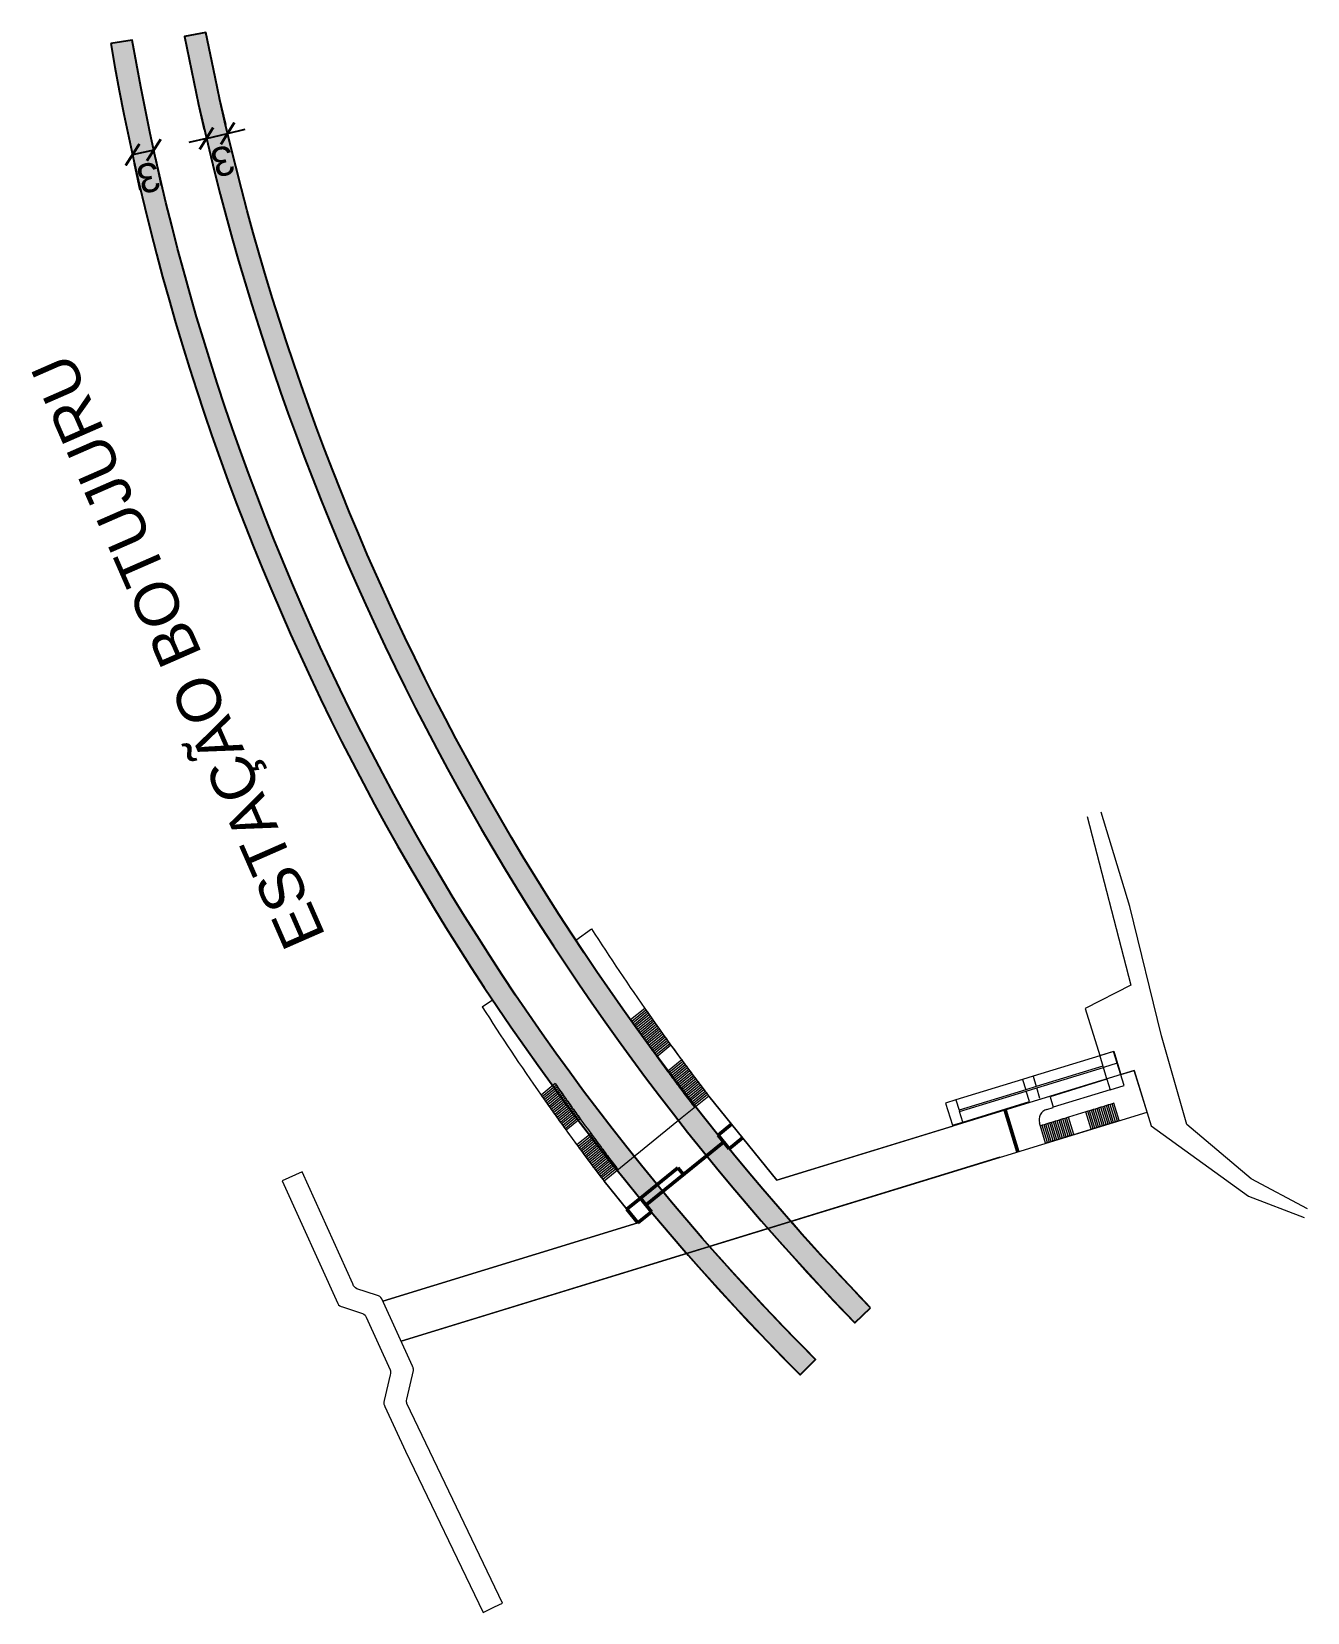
# Model space of a CAD drawing. Header units: metres. Extents: x 286532 to 329498, y 7396783 to 7466136.
# Drawn here: x 318922 to 319097.6, y 7428962.7 to 7429180.3 of the extents above; entities that cross this region are included whole.
import ezdxf

# ---------------------------------------------------------------- set-up
doc = ezdxf.new("R2010")
doc.units = ezdxf.units.M
doc.header["$LTSCALE"] = 10
doc.layers.get('0').update_dxf_attribs({"color": 255})
for name, color, linetype, lineweight in [('_  ARQ-AUX-001', 1, 'Continuous', 5), ('_AUX-PLATAFORMA COTAS', 1, 'Continuous', 25), ('_AUX-PLATAFORMA EXISTENTE', 252, 'Continuous', 25), ('ARQ-ESC-VIS', 1, 'Continuous', 13), ('ARQ-GEN', 1, 'Continuous', 5), ('ARQ-PIS-VIS', 1, 'Continuous', 5)]:
    doc.layers.add(name, color=color, linetype=linetype, lineweight=lineweight)
doc.layers.add('TEXTO', color=3, linetype='Continuous')
doc.styles.add('ARIAL', font='arial.ttf')
doc.styles.get("Standard").update_dxf_attribs({"font": 'arial.ttf'})
doc.dimstyles.new('ISO-25', dxfattribs={"dimtxt": 2.5, "dimasz": 2.5, "dimexe": 1.25, "dimexo": 0.625, "dimtad": 1, "dimtxsty": 'Standard', "dimcen": 2.5, "dimadec": 0, "dimazin": 0, "dimtfac": 1, "dimtmove": 0, "dimatfit": 3, "dimfxl": 1, "dimarcsym": 0})

msp = doc.modelspace()

# ---------------------------------------------------------------- texts
at = {"layer": 'TEXTO', "style": 'ARIAL'}
msp.add_text('ESTAÇÃO BOTUJURU', height=6, rotation=113.648, dxfattribs=at).set_placement((318962.5505370247, 7429055.768908124))

# ---------------------------------------------------------------- blocks, each defined once
blk = doc.blocks.new('estação_botujuru')
at = {"layer": '_AUX-PLATAFORMA EXISTENTE', "true_color": 0xa1a1a1}
h = blk.add_hatch(color=253, dxfattribs=at)
h.dxf.hatch_style = 1
edge = h.paths.add_edge_path()
edge.add_arc((241.5022150942241, 241.2544658361003), 341.360567701016, 189.7796650180118, 224.9705959830645)
edge.add_line((0, 0), (2.12240871891845, 2.120231407694519))
edge.add_arc((241.5022150977165, 241.2544658342376), 338.3605677036255, 189.7887253693795, 224.9705959825712, ccw=False)
edge.add_line((-91.93228735408047, 183.7278950037435), (-94.8977847705246, 183.2710434449837))
h = blk.add_hatch(color=253, dxfattribs=at)
h.dxf.hatch_style = 1
edge = h.paths.add_edge_path()
edge.add_arc((259.0212029523682, 250.7920058844611), 347.147966073927, 190.9588194641455, 224.097101089422, ccw=False)
edge.add_line((-81.79619751957944, 184.7979918783531), (-84.74148973316187, 184.2276816321537))
edge.add_arc((259.0212029522518, 250.7920058825985), 350.1479660732653, 190.9588194638391, 224.0929533826317)
edge.add_line((7.540773844579235, 7.15048249065876), (9.712896511191502, 9.219907560385764))
at = {"layer": '_  ARQ-AUX-001'}
for p, q in [((39.51284413808025, 76.86101340036839), (45.54084785759915, 53.63036185596138)), ((45.40093678241828, 64.4435656471178), (41.46293658652576, 77.45981726050377)), ((49.77406452607829, 46.67135290335864), (45.40093678241828, 64.4435656471178)), ((-30.89180253387551, 59.8413326750091), (-28.70903845084831, 61.39895886741579)), ((45.54084785759915, 53.63036185596138), (39.25673418695806, 50.41878930386156)), ((-43.76210638112389, 50.65704998839647), (-42.33337048732852, 51.61165015668038)), ((39.25673418695806, 50.41878930386156), (41.24522435182007, 43.94297992903739)), ((53.25580138072837, 34.45389677584171), (49.77406452607829, 46.67135290335864)), ((46.00611512275646, 41.89498879760504), (-3.178284185414668, 26.7922134315595)), ((44.16107424959773, 41.3284425297752), (46.00611512275646, 41.89498879760504)), ((47.76733963645529, 36.1593032926321), (46.00611512275646, 41.89498879760504)), ((46.00611512275646, 41.89498879760504), (48.3544144743355, 34.24740812368691)), ((-12.57172014785465, 38.36326695140451), (-16.22470446384978, 35.39775701053441)), ((-9.420360231015366, 34.48134830035269), (-12.57172014785465, 38.36326695140451)), ((-12.57172014785465, 38.36326695140451), (-3.178284185414668, 26.7922134315595)), ((-54.91458407259779, 4.629345627501607), (47.76733963645529, 36.1593032926321)), ((-16.22470446384978, 35.39775701053441), (-23.22155538166407, 29.71768034994602)), ((-3.178284185414668, 26.7922134315595), (-9.420360231015366, 34.48134830035269)), ((-3.178284185414668, 26.7922134315595), (20.98801089747576, 34.21282100584358)), ((48.3544144743355, 34.24740812368691), (61.71500936703524, 24.56523356866091)), ((62.10941563517554, 26.9480847120285), (53.25580138072837, 34.45389677584171)), ((27.51755326421699, 29.94131590053439), (-54.91458407259779, 4.629345627501607)), ((-23.22155538166407, 29.71768034994602), (-26.99114894925151, 26.65750646684319)), ((-26.99114894925151, 26.65750646684319), (-23.83978903241223, 22.77558781579137)), ((-22.32940449519901, 20.91699423745246), (-26.99114894925151, 26.65750646684319)), ((69.8384861300583, 22.85054464545101), (62.10941563517554, 26.9480847120285)), ((61.71500936703524, 24.56523356866091), (69.37394595134538, 21.63595201913267)), ((-23.83978903241223, 22.77558781579137), (-22.32940449519901, 20.91699423745246)), ((-22.32940449519901, 20.91699423745246), (-57.42585575929843, 10.13471838831902)), ((-57.42585575929843, 10.13471838831902), (-22.32940449519901, 20.91699423745246))]:
    blk.add_line(p, q, dxfattribs=at)
blk.add_lwpolyline([(-40.94787841755897, -31.42687430791557), (-54.11332399921957, -3.978463223204017), (-54.15485485433601, -3.807579430751503), (-54.16285534616327, -3.760110942646861), (-54.1686220241827, -3.641652305610478), (-54.16256347805029, -3.536211440339684), (-54.12508620112203, -3.34487889893353), (-53.2288915233803, 0.585165779106319), (-53.22491360921413, 0.7537357425317168), (-53.24024390580598, 0.8857764014974236), (-53.2675830659573, 0.9969656337052584), (-53.29010360245593, 1.060084581375122), (-53.34702081704745, 1.192831731401384), (-57.58605635521235, 10.47296688798815), (-57.70897714787861, 10.63964683469385), (-57.86359616817208, 10.77743175532669), (-58.04328153951792, 10.88041181769222), (-58.30127083539264, 10.9695403482765), (-61.00340237433556, 11.84957517217845), (-61.18377762538148, 11.95316840615124), (-61.33881951641524, 12.0918363602832), (-61.46181988267926, 12.25957931671292), (-61.574778309674, 12.49644416105002), (-68.54126824432751, 27.91699224244803), (-71.27522211405449, 26.68188222963363), (-63.64899046660867, 9.81414723303169), (-63.52599010040285, 9.64640427660197), (-63.37094820931088, 9.50773632247001), (-63.19057295832317, 9.404143088497221), (-63.00016204931308, 9.336831509135664), (-60.22425487468718, 8.432974476367235), (-60.04456950334134, 8.329994414001703), (-59.88995048304787, 8.192209493368864), (-59.76702969038161, 8.025529546663165), (-59.71916504361434, 7.933552894741297), (-56.42401911003981, 0.695434751920402), (-56.3905374747701, 0.5583948604762554), (-56.3786734988098, 0.4827696355059743), (-56.37359497102443, 0.3739800686016679), (-56.39694567362312, 0.1694540614262223), (-56.43789381248644, -0.01172242965549231), (-57.25414383894531, -3.56706050503999), (-57.25415152555797, -3.567093985155225), (-57.2917973898584, -3.75778348557651), (-57.29851675522514, -3.867116251029074), (-57.28188065055292, -4.048167855478823), (-57.27617124514654, -4.084158346056938), (-57.23121625126805, -4.230530748143792), (-57.17496475036023, -4.361511211842299), (-54.3388240627246, -10.51839638501406), (-43.63143538223812, -32.71470602415502), (-42.05843138380442, -31.95982566755265)], close=True, dxfattribs=at)
for centre, radius, start, end in [((258.7053847234347, 245.5727173583582), 341.3605483432885, 212.651550312379, 217.3736579256816), ((246.2277458583121, 235.4433111259714), 343.8605483432889, 212.5059514752334, 217.3859935344036)]:
    blk.add_arc(centre, radius, start, end, dxfattribs=at)
at = {"layer": '_AUX-PLATAFORMA EXISTENTE'}
blk.add_line((-4.797650035470724e-06, 1.268461346626282e-06), (2.122403800545726, 2.120232556015253), dxfattribs=at)
at = {"layer": '_AUX-PLATAFORMA EXISTENTE', "color": 1}
for points in [[(-94.89778477064101, 183.271043445915, 0.1547676598910317), (0, 0), (2.12240871891845, 2.120231407694519, -0.1547271799549506), (-91.93228735408047, 183.7278950037435)], [(9.712896511191502, 9.219907560385764, -0.1456092054723866), (-81.79619751957944, 184.7979918783531), (-84.74148973316187, 184.2276816321537, 0.145590724027504), (7.540773844579235, 7.15048249065876)]]:
    blk.add_lwpolyline(points, format="xyb", close=True, dxfattribs=at)
at = {"layer": '_AUX-PLATAFORMA EXISTENTE', "flags": 128}
for points in [[(-4.418690492107999, 20.13420085608959), (-3.90420518029714, 19.54791355226189), (-2.506439043208957, 17.96826796513051), (-1.09918260993436, 16.39707106910646), (0.3175130531890318, 14.83437987975776), (1.743596537096892, 13.28025110345334), (3.179016092210077, 11.73474113736302), (4.623719630180858, 10.1979060638696), (6.07765472563915, 8.669801652431488), (7.540768618287984, 7.150483353063464)], [(9.712891161616426, 9.219908306375146), (8.337796909327153, 10.6471691550687), (6.970873430313077, 12.0822572838515), (5.612165277998429, 13.52512591611594), (4.261716738168616, 14.97572802379727), (2.919571827282198, 16.43401632551104), (1.585774291306734, 17.89994329120964), (0.2603676039725542, 19.37346113845706), (-1.056605034449603, 20.85452184081078), (-1.273633383738343, 21.10023208148777)], [(2.122403800545726, 2.120232556015253), (0.658547330647707, 3.594617949798703), (-0.7962282908847556, 5.07796414848417), (-2.241868212644476, 6.570215223357081), (-3.678317927871831, 8.071314910426736), (-5.105523276142776, 9.581206610426307), (-6.523430445638951, 11.09983339626342), (-7.931985975068528, 12.6271380065009), (-9.331136755878106, 14.16306285746396), (-10.72083003394073, 15.70755003672093), (-12.10101341182599, 17.26054131053388), (-12.45824478258146, 17.66564556304365)], [(-15.60195589298382, 16.70049835927784), (-15.38516295520822, 16.45252178795636), (-14.03176088724285, 14.91528196353465), (-12.6691599683254, 13.38619002047926), (-11.29740925016813, 11.86530100367963), (-9.91655811376404, 10.35266966279596), (-8.526656267698854, 8.848350450396538), (-7.127753746521194, 7.35239752009511), (-5.719900908647105, 5.864864722825587), (-4.303148434672039, 4.385805608704686), (-2.877547325682826, 2.915273422375321), (-1.443148901278619, 1.453321099281311), (-4.797650035470724e-06, 1.268461346626282e-06)]]:
    blk.add_lwpolyline(points, dxfattribs=at)
at = {"layer": 'ARQ-ESC-VIS'}
for p, q in [((-21.37743743390678, 50.43210860294266), (-23.32370166451489, 48.85236891087243)), ((-21.37743743390678, 50.43210860294266), (-23.32370166451489, 48.85236891087243)), ((-21.22260693596201, 50.21003398706659), (-23.1687591538855, 48.63038521321829)), ((-21.22260693596201, 50.21003398706659), (-23.1687591538855, 48.63038521321829)), ((-21.37743743390803, 50.43210860294437), (-21.22260693596331, 50.21003398706858)), ((-21.22260693596331, 50.21003398706858), (-21.06760931001151, 49.98809502530349)), ((-23.32370166451625, 48.85236891087442), (-23.27320116937943, 48.779976734402)), ((-23.1687591538867, 48.63038521321988), (-23.01365074939605, 48.40853616794979)), ((-21.06760931001025, 49.98809502530156), (-23.0136507493948, 48.40853616794791)), ((-21.06760931001025, 49.98809502530156), (-23.0136507493948, 48.40853616794791)), ((-23.01365074939605, 48.40853616794979), (-22.85837647916389, 48.1868217522381)), ((-20.91244458480088, 49.76629169431527), (-22.85837647916259, 48.18682175223631)), ((-20.91244458480088, 49.76629169431527), (-22.85837647916259, 48.18682175223631)), ((-22.85837647916389, 48.1868217522381), (-22.70293637099479, 47.96524194351733)), ((-20.75711278875764, 49.54462397103424), (-22.70293637099365, 47.96524194351557)), ((-20.75711278875764, 49.54462397103424), (-22.70293637099365, 47.96524194351557)), ((-22.70293637099479, 47.96524194351733), (-22.54733045237668, 47.74379671947582)), ((-20.60161394998232, 49.32309183264945), (-22.5473304523756, 47.74379671947429)), ((-20.60161394998232, 49.32309183264945), (-22.5473304523756, 47.74379671947429)), ((-20.44594809625397, 49.10169525661334), (-22.39155875048124, 47.52248605805707)), ((-20.44594809625397, 49.10169525661334), (-22.39155875048124, 47.52248605805707)), ((-20.29011525502887, 48.88043422064089), (-22.23562129216776, 47.30130993746457)), ((-20.29011525502887, 48.88043422064089), (-22.23562129216776, 47.30130993746457)), ((-20.13411545344059, 48.65930870270748), (-22.0795181039768, 47.08026833615318)), ((-20.13411545344059, 48.65930870270748), (-22.0795181039768, 47.08026833615318)), ((-19.97794871830138, 48.43831868105079), (-21.92324921213537, 46.85936123283548)), ((-19.97794871830138, 48.43831868105079), (-21.92324921213537, 46.85936123283548)), ((-19.82161507610095, 48.21746413416923), (-21.76681464255574, 46.63858860647861)), ((-19.82161507610095, 48.21746413416923), (-21.76681464255574, 46.63858860647861)), ((-19.66511455300787, 47.9967450408227), (-21.61021442083575, 46.41795043630577)), ((-19.66511455300787, 47.9967450408227), (-21.61021442083575, 46.41795043630577)), ((-21.06760931001151, 49.98809502530349), (-20.91244458480219, 49.76629169431715)), ((-20.91244458480219, 49.76629169431715), (-20.75711278875889, 49.54462397103603)), ((-20.75711278875889, 49.54462397103603), (-20.60161394998369, 49.3230918326513)), ((-20.60161394998369, 49.3230918326513), (-20.44594809625511, 49.10169525661507)), ((-20.44594809625511, 49.10169525661507), (-20.29011525502995, 48.88043422064257)), ((-20.29011525502995, 48.88043422064257), (-20.13411545344212, 48.6593087027095)), ((-20.13411545344212, 48.6593087027095), (-19.97794871830286, 48.43831868105281)), ((-19.97794871830286, 48.43831868105281), (-19.82161507610226, 48.21746413417119)), ((-19.82161507610226, 48.21746413417119), (-19.665114553009, 47.99674504082429)), ((-19.665114553009, 47.99674504082429), (-19.50844717487092, 47.77616138003356)), ((-22.54733045237668, 47.74379671947582), (-22.39155875048249, 47.52248605805869)), ((-22.39155875048249, 47.52248605805869), (-22.23562129216913, 47.3013099374665)), ((-22.23562129216913, 47.3013099374665), (-22.07951810397816, 47.08026833615523)), ((-22.07951810397816, 47.08026833615523), (-21.9232492121368, 46.8593612328375)), ((-21.9232492121368, 46.8593612328375), (-21.76681464255716, 46.63858860648071)), ((-21.76681464255716, 46.63858860648071), (-21.610214420837, 46.41795043630748)), ((-21.610214420837, 46.41795043630748), (-21.45344857226036, 46.19744670179634)), ((-19.50844717486945, 47.7761613800316), (-21.45344857225905, 46.19744670179455)), ((-19.50844717486945, 47.7761613800316), (-21.45344857225905, 46.19744670179455)), ((-21.45344857226036, 46.19744670179634), (-21.29651712179651, 45.97707738267934)), ((-19.35161296721168, 47.55571313107689), (-21.29651712179538, 45.97707738267761)), ((-19.35161296721168, 47.55571313107689), (-21.29651712179538, 45.97707738267761)), ((-21.29651712179651, 45.97707738267934), (-21.13942009410158, 45.75684245894411)), ((-19.19461195523979, 47.33540027349969), (-21.13942009410044, 45.75684245894257)), ((-19.19461195523979, 47.33540027349969), (-21.13942009410044, 45.75684245894257)), ((-21.13942009410158, 45.75684245894411), (-20.98215751351802, 45.5367419108326)), ((-19.03744416383853, 47.115222787102), (-20.98215751351671, 45.53674191083095)), ((-19.03744416383853, 47.115222787102), (-20.98215751351671, 45.53674191083095)), ((-18.88010961757237, 46.89518065194545), (-20.82472940407337, 45.31677571883881)), ((-18.88010961757237, 46.89518065194545), (-20.82472940407337, 45.31677571883881)), ((-18.72260834068572, 46.67527384835142), (-20.66713578948651, 45.09694386371663)), ((-18.72260834068572, 46.67527384835142), (-20.66713578948651, 45.09694386371663)), ((-18.56494035710256, 46.45550235690087), (-20.50937669315925, 44.87724632646814)), ((-18.56494035710256, 46.45550235690087), (-20.50937669315925, 44.87724632646814)), ((-18.40710569042778, 46.23586615843453), (-20.35145213818265, 44.65768308835129)), ((-18.40710569042778, 46.23586615843453), (-20.35145213818265, 44.65768308835129)), ((-18.24910436394703, 46.01636523405239), (-20.19336214733471, 44.43825413087774)), ((-18.24910436394703, 46.01636523405239), (-20.19336214733471, 44.43825413087774)), ((-18.09093640062582, 45.79699956511286), (-20.03510674308126, 44.21895943581174)), ((-18.09093640062582, 45.79699956511286), (-20.03510674308126, 44.21895943581174)), ((-19.50844717487092, 47.77616138003356), (-19.35161296721293, 47.55571313107856)), ((-19.35161296721293, 47.55571313107856), (-19.19461195524121, 47.3354002735017)), ((-19.19461195524121, 47.3354002735017), (-19.03744416383961, 47.11522278710365)), ((-19.03744416383961, 47.11522278710365), (-18.88010961757379, 46.8951806519473)), ((-18.88010961757379, 46.8951806519473), (-18.72260834068686, 46.67527384835316)), ((-18.72260834068686, 46.67527384835316), (-18.56494035710358, 46.4555023569026)), ((-18.56494035710358, 46.4555023569026), (-18.40710569042903, 46.23586615843627)), ((-18.40710569042903, 46.23586615843627), (-18.24910436394833, 46.01636523405432)), ((-18.24910436394833, 46.01636523405432), (-18.09093640062713, 45.79699956511462)), ((-18.09093640062713, 45.79699956511462), (-17.93260182311303, 45.57776913323579)), ((-20.98215751351802, 45.5367419108326), (-20.8247294040745, 45.31677571884057)), ((-20.8247294040745, 45.31677571884057), (-20.66713578948799, 45.09694386371859)), ((-20.66713578948799, 45.09694386371859), (-20.50937669316068, 44.8772463264699)), ((-20.50937669316068, 44.8772463264699), (-20.35145213818367, 44.65768308835285)), ((-20.35145213818367, 44.65768308835285), (-20.19336214733596, 44.43825413087961)), ((-20.19336214733596, 44.43825413087961), (-20.03510674308268, 44.2189594358137)), ((-20.03510674308268, 44.2189594358137), (-19.87668594757844, 43.99979898517364)), ((-17.93260182311184, 45.57776913323414), (-19.87668594757696, 43.99979898517174)), ((-17.93260182311184, 45.57776913323414), (-19.87668594757696, 43.99979898517174)), ((-19.87668594757844, 43.99979898517364), (-19.71809978266543, 43.78077276123071)), ((-17.77410065373323, 45.358673920293), (-19.7180997826639, 43.78077276122866)), ((-17.77410065373323, 45.358673920293), (-19.7180997826639, 43.78077276122866)), ((-17.93260182311303, 45.57776913323579), (-17.77410065373454, 45.35867392029485)), ((-16.29858849766151, 43.33643388746813), (-18.24185861055253, 41.75912445462188)), ((-16.29858849766151, 43.33643388746813), (-18.24185861055253, 41.75912445462188)), ((-18.24185861055372, 41.75912445462359), (-18.08157706610149, 41.54147433280923)), ((-16.13837943367184, 43.11872493486317), (-18.08157706610024, 41.54147433280752)), ((-16.13837943367184, 43.11872493486317), (-18.08157706610024, 41.54147433280752)), ((-18.08157706610149, 41.54147433280923), (-17.92113037671311, 41.32395825549258)), ((-15.97800400728005, 42.90115101494558), (-17.92113037671163, 41.32395825549068)), ((-15.97800400728005, 42.90115101494558), (-17.92113037671163, 41.32395825549068)), ((-15.81746223692318, 42.68371211275075), (-17.7605185604229, 41.10657620803178)), ((-15.81746223692318, 42.68371211275075), (-17.7605185604229, 41.10657620803178)), ((-15.65675414072189, 42.46640821357053), (-17.59974163496076, 40.88932817604245)), ((-15.65675414072189, 42.46640821357053), (-17.59974163496076, 40.88932817604245)), ((-15.49587973648016, 42.24923930295358), (-17.43879961774286, 40.67221414538503)), ((-15.49587973648016, 42.24923930295358), (-17.43879961774286, 40.67221414538503)), ((-15.33483904168708, 42.03220536670491), (-17.27769252587814, 40.45523410217297)), ((-15.33483904168708, 42.03220536670491), (-17.27769252587814, 40.45523410217297)), ((-15.17363207351508, 41.81530639088533), (-17.11642037616622, 40.23838803277005)), ((-15.17363207351508, 41.81530639088533), (-17.11642037616622, 40.23838803277005)), ((-15.012258848822, 41.59854236181235), (-16.9549831850984, 40.02167592379072)), ((-15.012258848822, 41.59854236181235), (-16.9549831850984, 40.02167592379072)), ((-14.85071938414933, 41.38191326605931), (-16.79338096885726, 39.80509776209976)), ((-14.85071938414933, 41.38191326605931), (-16.79338096885726, 39.80509776209976)), ((-16.29858849766305, 43.33643388747015), (-16.13837943367304, 43.11872493486482)), ((-16.13837943367304, 43.11872493486482), (-15.97800400728153, 42.90115101494749)), ((-15.97800400728153, 42.90115101494749), (-15.81746223692443, 42.68371211275235)), ((-15.81746223692443, 42.68371211275235), (-15.65675414072319, 42.46640821357241)), ((-15.65675414072319, 42.46640821357241), (-15.49587973648164, 42.24923930295563)), ((-15.49587973648164, 42.24923930295563), (-15.33483904168821, 42.03220536670645)), ((-15.33483904168821, 42.03220536670645), (-15.17363207351627, 41.8153063908868)), ((-15.17363207351627, 41.8153063908868), (-15.01225884882348, 41.59854236181434)), ((-15.01225884882348, 41.59854236181434), (-14.85071938415064, 41.38191326606099)), ((-14.85071938415064, 41.38191326606099), (-14.68901369572541, 41.16541909045696)), ((-33.70012525748507, 40.08047925101127), (-35.64627747540868, 38.50083047716313)), ((-33.70012525748507, 40.08047925101127), (-35.64627747540868, 38.50083047716313)), ((-33.54512763153332, 39.85854028924635), (-35.49116907091792, 38.2789814318927)), ((-33.54512763153332, 39.85854028924635), (-35.49116907091792, 38.2789814318927)), ((-33.38996290632394, 39.63673695826006), (-35.33589480068571, 38.05726701618107)), ((-33.38996290632394, 39.63673695826006), (-35.33589480068571, 38.05726701618107)), ((-33.2346311102807, 39.41506923497889), (-35.18045469251661, 37.83568720746047)), ((-33.2346311102807, 39.41506923497889), (-35.18045469251661, 37.83568720746047)), ((-33.07913227150544, 39.19353709659421), (-35.02484877389873, 37.61424198341916)), ((-33.07913227150544, 39.19353709659421), (-35.02484877389873, 37.61424198341916)), ((-33.70012525748643, 40.0804792510132), (-33.54512763153463, 39.85854028924823)), ((-33.54512763153463, 39.85854028924823), (-33.3899629063252, 39.63673695826182)), ((-33.3899629063252, 39.63673695826182), (-33.23463111028201, 39.41506923498073)), ((-33.23463111028201, 39.41506923498073), (-33.07913227150669, 39.193537096596)), ((-33.07913227150669, 39.193537096596), (-32.92346641777846, 38.97214052056023)), ((-17.92113037671311, 41.32395825549258), (-17.76051856042437, 41.10657620803369)), ((-17.76051856042437, 41.10657620803369), (-17.59974163496196, 40.88932817604399)), ((-17.59974163496196, 40.88932817604399), (-17.43879961774434, 40.67221414538702)), ((-17.43879961774434, 40.67221414538702), (-17.27769252587939, 40.4552341021747)), ((-17.27769252587939, 40.4552341021747), (-17.11642037616741, 40.2383880327717)), ((-17.11642037616741, 40.2383880327717), (-16.95498318509965, 40.02167592379254)), ((-16.95498318509965, 40.02167592379254), (-16.79338096885868, 39.80509776210164)), ((-16.79338096885868, 39.80509776210164), (-16.6316137433185, 39.588653534814)), ((-14.68901369572399, 41.16541909045509), (-16.63161374331736, 39.58865353481235)), ((-14.68901369572399, 41.16541909045509), (-16.63161374331736, 39.58865353481235)), ((-16.6316137433185, 39.588653534814), (-16.46968152404617, 39.37234322929538)), ((-14.5271417994577, 40.94905982208479), (-16.46968152404492, 39.37234322929379)), ((-14.5271417994577, 40.94905982208479), (-16.46968152404492, 39.37234322929379)), ((-16.46968152404617, 39.37234322929538), (-16.30758432629926, 39.15616683316102)), ((-14.36510371094687, 40.73283544828888), (-16.3075843262979, 39.15616683315943)), ((-14.36510371094687, 40.73283544828888), (-16.3075843262979, 39.15616683315943)), ((-14.20289944547369, 40.51674595666327), (-16.14532216502687, 38.9401243342744)), ((-14.20289944547369, 40.51674595666327), (-16.14532216502687, 38.9401243342744)), ((-14.04052901800543, 40.30079133505933), (-15.98289505487384, 38.72421572075365)), ((-14.04052901800543, 40.30079133505933), (-15.98289505487384, 38.72421572075365)), ((-13.87799244319461, 40.08497157158382), (-15.82030301017375, 38.50844098096223)), ((-13.87799244319461, 40.08497157158382), (-15.82030301017375, 38.50844098096223)), ((-13.71528973538, 39.86928665459837), (-15.65754604495407, 38.29280010351431)), ((-13.71528973538, 39.86928665459837), (-15.65754604495407, 38.29280010351431)), ((-13.55242090858559, 39.65373657272005), (-15.49462417293449, 38.07729307727374)), ((-13.55242090858559, 39.65373657272005), (-15.49462417293449, 38.07729307727374)), ((-13.38938597652174, 39.43832131482051), (-15.33153740752772, 37.86191989135386)), ((-13.38938597652174, 39.43832131482051), (-15.33153740752772, 37.86191989135386)), ((-13.22618495258439, 39.22304087002641), (-15.16828576183957, 37.64668053511701)), ((-13.22618495258439, 39.22304087002641), (-15.16828576183957, 37.64668053511701)), ((-14.68901369572541, 41.16541909045696), (-14.52714179945889, 40.94905982208638)), ((-14.52714179945889, 40.94905982208638), (-14.36510371094806, 40.73283544829047)), ((-14.36510371094806, 40.73283544829047), (-14.202899445475, 40.51674595666492)), ((-14.202899445475, 40.51674595666492), (-14.04052901800685, 40.30079133506132)), ((-14.04052901800685, 40.30079133506132), (-13.87799244319586, 40.08497157158541)), ((-13.87799244319586, 40.08497157158541), (-13.71528973538119, 39.86928665460005)), ((-13.71528973538119, 39.86928665460005), (-13.55242090858707, 39.65373657272193)), ((-13.55242090858707, 39.65373657272193), (-13.38938597652316, 39.43832131482242)), ((-13.38938597652316, 39.43832131482242), (-13.22618495258581, 39.22304087002826)), ((-13.22618495258581, 39.22304087002826), (-13.06281784985725, 39.00789522772089)), ((-35.6462774754097, 38.5008304771647), (-35.49116907091917, 38.27898143189458)), ((-35.49116907091917, 38.27898143189458), (-35.33589480068702, 38.05726701618289)), ((-35.33589480068702, 38.05726701618289), (-35.18045469251791, 37.83568720746212)), ((-35.18045469251791, 37.83568720746212), (-35.02484877390015, 37.6142419834211)), ((-35.02484877390015, 37.6142419834211), (-34.86907707200561, 37.39293132200345)), ((-32.92346641777709, 38.97214052055821), (-34.86907707200447, 37.39293132200186)), ((-32.92346641777709, 38.97214052055821), (-34.86907707200447, 37.39293132200186)), ((-34.86907707200561, 37.39293132200345), (-34.71313961369225, 37.17175520141126)), ((-32.76763357655199, 38.75087948458568), (-34.71313961369094, 37.17175520140933)), ((-32.76763357655199, 38.75087948458568), (-34.71313961369094, 37.17175520140933)), ((-34.71313961369225, 37.17175520141126), (-34.55703642550128, 36.95071360009993)), ((-32.61163377496376, 38.52975396665221), (-34.55703642550003, 36.95071360009808)), ((-32.61163377496376, 38.52975396665221), (-34.55703642550003, 36.95071360009808)), ((-32.4554670398245, 38.30876394499541), (-34.4007675336585, 36.72980649678021)), ((-32.4554670398245, 38.30876394499541), (-34.4007675336585, 36.72980649678021)), ((-32.29913339762408, 38.08790939811399), (-34.24433296407898, 36.50903387042348)), ((-32.29913339762408, 38.08790939811399), (-34.24433296407898, 36.50903387042348)), ((-32.14263287453105, 37.86719030476743), (-34.08773274235904, 36.28839570025065)), ((-32.14263287453105, 37.86719030476743), (-34.08773274235904, 36.28839570025065)), ((-31.98596549639262, 37.64660664397633), (-33.93096689378234, 36.06789196573922)), ((-31.98596549639262, 37.64660664397633), (-33.93096689378234, 36.06789196573922)), ((-31.82913128873491, 37.42615839502156), (-33.77403544331861, 35.84752264662251)), ((-31.82913128873491, 37.42615839502156), (-33.77403544331861, 35.84752264662251)), ((-31.67213027676291, 37.20584553744453), (-33.61693841562362, 35.62728772288727)), ((-31.67213027676291, 37.20584553744453), (-33.61693841562362, 35.62728772288727)), ((-32.92346641777846, 38.97214052056023), (-32.76763357655341, 38.75087948458773)), ((-32.76763357655341, 38.75087948458773), (-32.61163377496513, 38.52975396665417)), ((-32.61163377496513, 38.52975396665417), (-32.45546703982563, 38.308763944997)), ((-32.45546703982563, 38.308763944997), (-32.29913339762544, 38.08790939811587)), ((-32.29913339762544, 38.08790939811587), (-32.14263287453247, 37.86719030476945)), ((-32.14263287453247, 37.86719030476945), (-31.98596549639399, 37.64660664397823)), ((-31.98596549639399, 37.64660664397823), (-31.82913128873605, 37.42615839502321)), ((-31.82913128873605, 37.42615839502321), (-31.67213027676428, 37.20584553744635)), ((-31.67213027676428, 37.20584553744635), (-31.51496248536284, 36.98566805104826)), ((-16.30758432629926, 39.15616683316102), (-16.14532216502818, 38.94012433427631)), ((-16.14532216502818, 38.94012433427631), (-15.98289505487509, 38.72421572075552)), ((-15.98289505487509, 38.72421572075552), (-15.82030301017488, 38.50844098096377)), ((-15.82030301017488, 38.50844098096377), (-15.65754604495561, 38.29280010351636)), ((-15.65754604495561, 38.29280010351636), (-15.49462417293591, 38.07729307727561)), ((-15.49462417293591, 38.07729307727561), (-15.33153740752891, 37.8619198913554)), ((-15.33153740752891, 37.8619198913554), (-15.16828576184099, 37.64668053511889)), ((-15.16828576184099, 37.64668053511889), (-15.00486924866965, 37.43157499817687)), ((-13.062817849856, 39.00789522771913), (-15.00486924866823, 37.43157499817505)), ((-13.062817849856, 39.00789522771913), (-15.00486924866823, 37.43157499817505)), ((-15.00486924866965, 37.43157499817687), (-14.84128788050697, 37.21660327039052)), ((-12.89928468110509, 38.79288437753473), (-14.84128788050555, 37.21660327038859)), ((-12.89928468110509, 38.79288437753473), (-14.84128788050555, 37.21660327038859)), ((-14.84128788050697, 37.21660327039052), (-14.67754166953773, 37.00176534186949)), ((-12.73558545878666, 38.57800830936361), (-14.67754166953642, 37.00176534186755)), ((-12.73558545878666, 38.57800830936361), (-14.67754166953642, 37.00176534186755)), ((-14.67754166953773, 37.00176534186949), (-14.51363062764051, 36.78706120297286)), ((-13.06281784985725, 39.00789522772089), (-12.89928468110656, 38.79288437753669)), ((-12.89928468110656, 38.79288437753669), (-12.73558545878808, 38.57800830936537)), ((-12.73558545878808, 38.57800830936537), (-12.57172019504378, 38.36326701335247)), ((42.17625912902605, 37.05778506727151), (41.91814722351842, 36.97854969489771)), ((42.43437103453374, 37.13702043964534), (42.17625912902605, 37.05778506727151)), ((42.90991998433907, 34.66786001627486), (42.17625912902605, 37.05778506727151)), ((42.90991998433907, 34.66786001627486), (42.17625912902605, 37.05778506727151)), ((42.69248294004132, 37.21625581201911), (42.43437103453374, 37.13702043964534)), ((43.16803188984665, 34.74709538864866), (42.43437103453374, 37.13702043964534)), ((43.16803188984665, 34.74709538864866), (42.43437103453374, 37.13702043964534)), ((42.95059484554901, 37.29549118439292), (42.69248294004132, 37.21625581201911)), ((43.42614379535433, 34.82633076102249), (42.69248294004132, 37.21625581201911)), ((43.42614379535433, 34.82633076102249), (42.69248294004132, 37.21625581201911)), ((43.20870675105664, 37.37472655676672), (42.95059484554901, 37.29549118439292)), ((43.68425570086202, 34.90556613339629), (42.95059484554901, 37.29549118439292)), ((43.68425570086202, 34.90556613339629), (42.95059484554901, 37.29549118439292)), ((43.94236760636966, 34.98480150577009), (43.20870675105664, 37.37472655676672)), ((43.94236760636966, 34.98480150577009), (43.20870675105664, 37.37472655676672)), ((-34.55703642550128, 36.95071360009993), (-34.40076753365952, 36.7298064967818)), ((-34.40076753365952, 36.7298064967818), (-34.24433296408034, 36.50903387042544)), ((-34.24433296408034, 36.50903387042544), (-34.08773274236057, 36.28839570025269)), ((-34.08773274236057, 36.28839570025269), (-33.93096689378359, 36.06789196574101)), ((-33.93096689378359, 36.06789196574101), (-33.77403544331969, 35.84752264662404)), ((-33.77403544331969, 35.84752264662404), (-33.61693841562504, 35.62728772288932)), ((-33.61693841562504, 35.62728772288932), (-33.45967583504108, 35.40718717477739)), ((-31.51496248536171, 36.98566805104673), (-33.45967583503995, 35.40718717477577)), ((-31.51496248536171, 36.98566805104673), (-33.45967583503995, 35.40718717477577)), ((-33.45967583504108, 35.40718717477739), (-33.30224772559779, 35.18722098278528)), ((-31.35762793909572, 36.76562591589027), (-33.3022477255966, 35.18722098278366)), ((-31.35762793909572, 36.76562591589027), (-33.3022477255966, 35.18722098278366)), ((-33.30224772559779, 35.18722098278528), (-33.14465411101111, 34.96738912766335)), ((-31.20012666220879, 36.5457191122961), (-33.14465411100974, 34.96738912766133)), ((-31.20012666220879, 36.5457191122961), (-33.14465411100974, 34.96738912766133)), ((-33.14465411101111, 34.96738912766335), (-32.98689501468385, 34.7476915904146)), ((-31.04245867862574, 36.32594762084571), (-32.98689501468266, 34.7476915904129)), ((-31.04245867862574, 36.32594762084571), (-32.98689501468266, 34.7476915904129)), ((-30.88462401195096, 36.10631142237929), (-32.828970459706, 34.52812835229616)), ((-30.88462401195096, 36.10631142237929), (-32.828970459706, 34.52812835229616)), ((-30.72662268547015, 35.886810497997), (-32.67088046885783, 34.3086993948225)), ((-30.72662268547015, 35.886810497997), (-32.67088046885783, 34.3086993948225)), ((-30.56845472214906, 35.66744482905756), (-32.51262506460449, 34.0894046997565)), ((-30.56845472214906, 35.66744482905756), (-32.51262506460449, 34.0894046997565)), ((-30.41012014463507, 35.4482143971789), (-32.35420426910025, 33.87024424911647)), ((-30.41012014463507, 35.4482143971789), (-32.35420426910025, 33.87024424911647)), ((-30.25161897525646, 35.22911918423762), (-32.1956181041873, 33.65121802517342)), ((-30.25161897525646, 35.22911918423762), (-32.1956181041873, 33.65121802517342)), ((-31.51496248536284, 36.98566805104826), (-31.35762793909686, 36.76562591589195)), ((-31.35762793909686, 36.76562591589195), (-31.20012666220998, 36.5457191122978)), ((-31.20012666220998, 36.5457191122978), (-31.04245867862716, 36.3259476208477)), ((-31.04245867862716, 36.3259476208477), (-30.88462401195216, 36.10631142238091)), ((-30.88462401195216, 36.10631142238091), (-30.72662268547151, 35.88681049799891)), ((-30.72662268547151, 35.88681049799891), (-30.56845472215031, 35.66744482905921)), ((-30.56845472215031, 35.66744482905921), (-30.4101201446361, 35.44821439718041)), ((-30.4101201446361, 35.44821439718041), (-30.25161897525777, 35.22911918423944)), ((35.14031977889175, 34.89788750923), (34.88220787338417, 34.8186521368562)), ((35.39843168439955, 34.97712288160383), (35.14031977889175, 34.89788750923)), ((35.87398063420483, 32.50796245823338), (35.14031977889175, 34.89788750923)), ((35.87398063420483, 32.50796245823338), (35.14031977889175, 34.89788750923)), ((35.65654358990707, 35.05635825397761), (35.39843168439955, 34.97712288160383)), ((36.13209253971246, 32.58719783060718), (35.39843168439955, 34.97712288160383)), ((36.13209253971246, 32.58719783060718), (35.39843168439955, 34.97712288160383)), ((35.91465549541471, 35.13559362635144), (35.65654358990707, 35.05635825397761)), ((36.39020444522009, 32.66643320298098), (35.65654358990707, 35.05635825397761)), ((36.39020444522009, 32.66643320298098), (35.65654358990707, 35.05635825397761)), ((36.1727674009224, 35.21482899872524), (35.91465549541471, 35.13559362635144)), ((36.64831635072773, 32.74566857535476), (35.91465549541471, 35.13559362635144)), ((36.64831635072773, 32.74566857535476), (35.91465549541471, 35.13559362635144)), ((36.43087930643003, 35.29406437109907), (36.1727674009224, 35.21482899872524)), ((36.90642825623542, 32.82490394772859), (36.1727674009224, 35.21482899872524)), ((36.90642825623542, 32.82490394772859), (36.1727674009224, 35.21482899872524)), ((36.68899121193766, 35.37329974347284), (36.43087930643003, 35.29406437109907)), ((37.16454016174299, 32.90413932010236), (36.43087930643003, 35.29406437109907)), ((37.16454016174299, 32.90413932010236), (36.43087930643003, 35.29406437109907)), ((36.94710311744529, 35.45253511584664), (36.68899121193766, 35.37329974347284)), ((37.42265206725074, 32.98337469247619), (36.68899121193766, 35.37329974347284)), ((37.42265206725074, 32.98337469247619), (36.68899121193766, 35.37329974347284)), ((39.33702816844203, 36.18619597115963), (36.94710311744529, 35.45253511584664)), ((37.68076397275831, 33.06261006484999), (36.94710311744529, 35.45253511584664)), ((37.68076397275831, 33.06261006484999), (36.94710311744529, 35.45253511584664)), ((39.59514007394972, 36.26543134353346), (39.33702816844203, 36.18619597115963)), ((40.07068902375505, 33.79627092016304), (39.33702816844203, 36.18619597115963)), ((40.07068902375505, 33.79627092016304), (39.33702816844203, 36.18619597115963)), ((39.85325197945735, 36.34466671590727), (39.59514007394972, 36.26543134353346)), ((40.32880092926274, 33.87550629253687), (39.59514007394972, 36.26543134353346)), ((40.32880092926274, 33.87550629253687), (39.59514007394972, 36.26543134353346)), ((40.11136388496493, 36.42390208828104), (39.85325197945735, 36.34466671590727)), ((40.58691283477032, 33.95474166491064), (39.85325197945735, 36.34466671590727)), ((40.58691283477032, 33.95474166491064), (39.85325197945735, 36.34466671590727)), ((40.36947579047262, 36.50313746065487), (40.11136388496493, 36.42390208828104)), ((40.84502474027801, 34.03397703728442), (40.11136388496493, 36.42390208828104)), ((40.84502474027801, 34.03397703728442), (40.11136388496493, 36.42390208828104)), ((40.62758769598025, 36.58237283302867), (40.36947579047262, 36.50313746065487)), ((41.10313664578564, 34.11321240965825), (40.36947579047262, 36.50313746065487)), ((41.10313664578564, 34.11321240965825), (40.36947579047262, 36.50313746065487)), ((40.88569960148794, 36.66160820540247), (40.62758769598025, 36.58237283302867)), ((41.36124855129327, 34.19244778203205), (40.62758769598025, 36.58237283302867)), ((41.36124855129327, 34.19244778203205), (40.62758769598025, 36.58237283302867)), ((41.14381150699558, 36.7408435777763), (40.88569960148794, 36.66160820540247)), ((41.61936045680096, 34.27168315440585), (40.88569960148794, 36.66160820540247)), ((41.61936045680096, 34.27168315440585), (40.88569960148794, 36.66160820540247)), ((41.40192341250309, 36.82007895015008), (41.14381150699558, 36.7408435777763)), ((41.87747236230848, 34.35091852677962), (41.14381150699558, 36.7408435777763)), ((41.87747236230848, 34.35091852677962), (41.14381150699558, 36.7408435777763)), ((41.66003531801078, 36.89931432252391), (41.40192341250309, 36.82007895015008)), ((42.13558426781611, 34.43015389915342), (41.40192341250309, 36.82007895015008)), ((42.13558426781611, 34.43015389915342), (41.40192341250309, 36.82007895015008)), ((41.91814722351842, 36.97854969489771), (41.66003531801078, 36.89931432252391)), ((42.3936961733238, 34.50938927152725), (41.66003531801078, 36.89931432252391)), ((42.3936961733238, 34.50938927152725), (41.66003531801078, 36.89931432252391)), ((42.65180807883144, 34.58862464390106), (41.91814722351842, 36.97854969489771)), ((42.65180807883144, 34.58862464390106), (41.91814722351842, 36.97854969489771)), ((43.42614379535433, 34.82633076102249), (43.16803188984665, 34.74709538864866)), ((43.68425570086202, 34.90556613339629), (43.42614379535433, 34.82633076102249)), ((43.94236760636966, 34.98480150577009), (43.68425570086202, 34.90556613339629)), ((-32.98689501468385, 34.7476915904146), (-32.82897045970736, 34.52812835229804)), ((-32.82897045970736, 34.52812835229804), (-32.67088046885925, 34.30869939482432)), ((-32.67088046885925, 34.30869939482432), (-32.51262506460597, 34.0894046997584)), ((-32.51262506460597, 34.0894046997584), (-32.35420426910167, 33.87024424911831)), ((-32.35420426910167, 33.87024424911831), (-32.19561810418867, 33.65121802517533)), ((-28.77610681918492, 33.20687915141292), (-30.71937693207587, 31.62956971856687)), ((-28.77610681918492, 33.20687915141292), (-30.71937693207587, 31.62956971856687)), ((-28.61589775519508, 32.98917019880798), (-30.55909538762364, 31.41191959675248)), ((-28.61589775519508, 32.98917019880798), (-30.55909538762364, 31.41191959675248)), ((-28.4555223288034, 32.7715962788904), (-30.39864869823504, 31.19440351943558)), ((-28.4555223288034, 32.7715962788904), (-30.39864869823504, 31.19440351943558)), ((-28.77610681918628, 33.2068791514148), (-28.61589775519622, 32.98917019880957)), ((-28.61589775519622, 32.98917019880957), (-28.45552232880476, 32.77159627889222)), ((-28.45552232880476, 32.77159627889222), (-28.29498055844806, 32.5541573766975)), ((33.33353644033838, 34.34323990261339), (33.07542453483069, 34.26400453023956)), ((33.80908539014371, 31.87407947924294), (33.07542453483069, 34.26400453023956)), ((33.59164834584607, 34.42247527498719), (33.33353644033838, 34.34323990261339)), ((34.0671972956514, 31.95331485161677), (33.33353644033838, 34.34323990261339)), ((34.0671972956514, 31.95331485161677), (33.33353644033838, 34.34323990261339)), ((33.84976025135364, 34.50171064736099), (33.59164834584607, 34.42247527498719)), ((34.32530920115897, 32.03255022399051), (33.59164834584607, 34.42247527498719)), ((34.32530920115897, 32.03255022399051), (33.59164834584607, 34.42247527498719)), ((34.10787215686128, 34.5809460197348), (33.84976025135364, 34.50171064736099)), ((34.58342110666666, 32.11178559636434), (33.84976025135364, 34.50171064736099)), ((34.58342110666666, 32.11178559636434), (33.84976025135364, 34.50171064736099)), ((34.36598406236891, 34.66018139210863), (34.10787215686128, 34.5809460197348)), ((34.84153301217435, 32.19102096873817), (34.10787215686128, 34.5809460197348)), ((34.84153301217435, 32.19102096873817), (34.10787215686128, 34.5809460197348)), ((34.62409596787666, 34.73941676448243), (34.36598406236891, 34.66018139210863)), ((35.09964491768193, 32.27025634111195), (34.36598406236891, 34.66018139210863)), ((35.09964491768193, 32.27025634111195), (34.36598406236891, 34.66018139210863)), ((34.88220787338417, 34.8186521368562), (34.62409596787666, 34.73941676448243)), ((35.3577568231895, 32.34949171348575), (34.62409596787666, 34.73941676448243)), ((35.3577568231895, 32.34949171348575), (34.62409596787666, 34.73941676448243)), ((35.61586872869719, 32.42872708585958), (34.88220787338417, 34.8186521368562)), ((35.61586872869719, 32.42872708585958), (34.88220787338417, 34.8186521368562)), ((36.39020444522009, 32.66643320298098), (36.13209253971246, 32.58719783060718)), ((36.64831635072773, 32.74566857535476), (36.39020444522009, 32.66643320298098)), ((36.90642825623542, 32.82490394772859), (36.64831635072773, 32.74566857535476)), ((37.16454016174299, 32.90413932010236), (36.90642825623542, 32.82490394772859)), ((37.42265206725074, 32.98337469247619), (37.16454016174299, 32.90413932010236)), ((37.68076397275831, 33.06261006484999), (37.42265206725074, 32.98337469247619)), ((37.68076397275831, 33.06261006484999), (40.07068902375505, 33.79627092016304)), ((40.32880092926274, 33.87550629253687), (40.07068902375505, 33.79627092016304)), ((40.58691283477032, 33.95474166491064), (40.32880092926274, 33.87550629253687)), ((40.84502474027801, 34.03397703728442), (40.58691283477032, 33.95474166491064)), ((41.10313664578564, 34.11321240965825), (40.84502474027801, 34.03397703728442)), ((41.36124855129327, 34.19244778203205), (41.10313664578564, 34.11321240965825)), ((41.61936045680096, 34.27168315440585), (41.36124855129327, 34.19244778203205)), ((41.87747236230848, 34.35091852677962), (41.61936045680096, 34.27168315440585)), ((42.13558426781611, 34.43015389915342), (41.87747236230848, 34.35091852677962)), ((42.3936961733238, 34.50938927152725), (42.13558426781611, 34.43015389915342)), ((42.65180807883144, 34.58862464390106), (42.3936961733238, 34.50938927152725)), ((42.90991998433907, 34.66786001627486), (42.65180807883144, 34.58862464390106)), ((43.16803188984665, 34.74709538864866), (42.90991998433907, 34.66786001627486)), ((-30.71937693207741, 31.62956971856889), (-30.55909538762472, 31.41191959675399)), ((-30.55909538762472, 31.41191959675399), (-30.39864869823634, 31.19440351943737)), ((-30.39864869823634, 31.19440351943737), (-30.23803688194766, 30.97702147197845)), ((-28.29498055844658, 32.5541573766956), (-30.23803688194636, 30.97702147197674)), ((-28.29498055844658, 32.5541573766956), (-30.23803688194636, 30.97702147197674)), ((-30.23803688194766, 30.97702147197845), (-30.07725995648565, 30.7597734399892)), ((-28.13427246224518, 32.33685347751532), (-30.07725995648428, 30.75977343998738)), ((-28.13427246224518, 32.33685347751532), (-30.07725995648428, 30.75977343998738)), ((-30.07725995648565, 30.7597734399892), (-29.91631793926769, 30.54265940933175)), ((-27.97339805800362, 32.1196845668984), (-29.91631793926638, 30.54265940932996)), ((-27.97339805800362, 32.1196845668984), (-29.91631793926638, 30.54265940932996)), ((-29.91631793926769, 30.54265940933175), (-29.75521084740274, 30.3256793661194)), ((-27.81235736321048, 31.90265063064962), (-29.75521084740154, 30.32567936611784)), ((-27.81235736321048, 31.90265063064962), (-29.75521084740154, 30.32567936611784)), ((-27.65115039503866, 31.68575165483017), (-29.59393869768962, 30.10883329671489)), ((-27.65115039503866, 31.68575165483017), (-29.59393869768962, 30.10883329671489)), ((-27.48977717034535, 31.46898762575717), (-29.43250150662175, 29.89212118773563)), ((-27.48977717034535, 31.46898762575717), (-29.43250150662175, 29.89212118773563)), ((-27.32823770567279, 31.25235853000419), (-29.27089929038067, 29.67554302604469)), ((-27.32823770567279, 31.25235853000419), (-29.27089929038067, 29.67554302604469)), ((-27.16653201724756, 31.03586435439991), (-29.10913206484082, 29.45909879875728)), ((-27.16653201724756, 31.03586435439991), (-29.10913206484082, 29.45909879875728)), ((-27.0046601209811, 30.81950508602972), (-28.94719984556849, 29.24278849323872)), ((-27.0046601209811, 30.81950508602972), (-28.94719984556849, 29.24278849323872)), ((-26.84262203247033, 30.6032807122337), (-28.78510264782153, 29.02661209710431)), ((-26.84262203247033, 30.6032807122337), (-28.78510264782153, 29.02661209710431)), ((-28.29498055844806, 32.5541573766975), (-28.13427246224643, 32.33685347751711)), ((-28.13427246224643, 32.33685347751711), (-27.97339805800499, 32.11968456690028)), ((-27.97339805800499, 32.11968456690028), (-27.8123573632119, 31.90265063065155)), ((-27.8123573632119, 31.90265063065155), (-27.65115039503996, 31.68575165483196)), ((-27.65115039503996, 31.68575165483196), (-27.48977717034671, 31.46898762575904)), ((-27.48977717034671, 31.46898762575904), (-27.32823770567393, 31.25235853000564)), ((-27.32823770567393, 31.25235853000564), (-27.16653201724881, 31.03586435440167)), ((-27.16653201724881, 31.03586435440167), (-27.00466012098252, 30.81950508603154)), ((-27.00466012098252, 30.81950508603154), (-26.84262203247175, 30.6032807122356)), ((-26.84262203247175, 30.6032807122356), (-26.68041776699835, 30.38719122060957)), ((34.0671972956514, 31.95331485161677), (33.80908539014371, 31.87407947924294)), ((34.32530920115897, 32.03255022399051), (34.0671972956514, 31.95331485161677)), ((34.58342110666666, 32.11178559636434), (34.32530920115897, 32.03255022399051)), ((34.84153301217435, 32.19102096873817), (34.58342110666666, 32.11178559636434)), ((35.09964491768193, 32.27025634111195), (34.84153301217435, 32.19102096873817)), ((35.3577568231895, 32.34949171348575), (35.09964491768193, 32.27025634111195)), ((35.61586872869719, 32.42872708585958), (35.3577568231895, 32.34949171348575)), ((35.87398063420483, 32.50796245823338), (35.61586872869719, 32.42872708585958)), ((36.13209253971246, 32.58719783060718), (35.87398063420483, 32.50796245823338)), ((-29.75521084740274, 30.3256793661194), (-29.59393869769082, 30.10883329671645)), ((-29.59393869769082, 30.10883329671645), (-29.43250150662305, 29.8921211877373)), ((-29.43250150662305, 29.8921211877373), (-29.27089929038192, 29.6755430260464)), ((-29.27089929038192, 29.6755430260464), (-29.10913206484219, 29.45909879875921)), ((-29.10913206484219, 29.45909879875921), (-28.94719984556986, 29.2427884932406)), ((-28.94719984556986, 29.2427884932406), (-28.7851026478229, 29.02661209710624)), ((-28.7851026478229, 29.02661209710624), (-28.62284048655158, 28.81056959822098)), ((-26.6804177669971, 30.38719122060797), (-28.62284048655039, 28.81056959821927)), ((-26.6804177669971, 30.38719122060797), (-28.62284048655039, 28.81056959821927)), ((-28.62284048655158, 28.81056959822098), (-28.46041337639855, 28.59466098470023)), ((-26.51804733952878, 30.17123659900409), (-28.46041337639724, 28.59466098469855)), ((-26.51804733952878, 30.17123659900409), (-28.46041337639724, 28.59466098469855)), ((-28.46041337639855, 28.59466098470023), (-28.29782133169874, 28.37888624490895)), ((-26.35551076471808, 29.95541683552847), (-28.29782133169726, 28.37888624490711)), ((-26.35551076471808, 29.95541683552847), (-28.29782133169726, 28.37888624490711)), ((-28.29782133169874, 28.37888624490895), (-28.1350643664789, 28.16324536746106)), ((-26.1928080569034, 29.73973191854304), (-28.13506436647754, 28.16324536745915)), ((-26.1928080569034, 29.73973191854304), (-28.13506436647754, 28.16324536745915)), ((-26.02993923010916, 29.52418183666475), (-27.97214249445807, 27.94773834121855)), ((-26.02993923010916, 29.52418183666475), (-27.97214249445807, 27.94773834121855)), ((-25.8669042980452, 29.30876657876524), (-27.80905572905135, 27.7323651552986)), ((-25.8669042980452, 29.30876657876524), (-27.80905572905135, 27.7323651552986)), ((-25.70370327410791, 29.09348613397117), (-27.64580408336303, 27.51712579906177)), ((-25.70370327410791, 29.09348613397117), (-27.64580408336303, 27.51712579906177)), ((-25.54033617137947, 28.87834049166389), (-27.48238757019175, 27.30202026211981)), ((-25.54033617137947, 28.87834049166389), (-27.48238757019175, 27.30202026211981)), ((-25.37680300262866, 28.66332964147944), (-27.31880620202907, 27.08704853433346)), ((-25.37680300262866, 28.66332964147944), (-27.31880620202907, 27.08704853433346)), ((-25.21310378031035, 28.44845357330837), (-27.15505999106, 26.87221060581243)), ((-25.21310378031035, 28.44845357330837), (-27.15505999106, 26.87221060581243)), ((-26.68041776699835, 30.38719122060957), (-26.51804733953014, 30.17123659900594)), ((-26.51804733953014, 30.17123659900594), (-26.35551076471961, 29.95541683553049)), ((-26.35551076471961, 29.95541683553049), (-26.19280805690465, 29.73973191854469)), ((-26.19280805690465, 29.73973191854469), (-26.02993923011041, 29.52418183666651)), ((-26.02993923011041, 29.52418183666651), (-25.86690429804656, 29.30876657876701)), ((-25.86690429804656, 29.30876657876701), (-25.70370327410916, 29.09348613397285)), ((-25.70370327410916, 29.09348613397285), (-25.54033617138066, 28.87834049166548)), ((-25.54033617138066, 28.87834049166548), (-25.37680300263003, 28.66332964148125)), ((-25.37680300263003, 28.66332964148125), (-25.21310378031154, 28.44845357330993)), ((-25.21310378031154, 28.44845357330993), (-25.04923851656753, 28.23371227729751)), ((-28.1350643664789, 28.16324536746106), (-27.97214249445932, 27.94773834122026)), ((-27.97214249445932, 27.94773834122026), (-27.80905572905277, 27.73236515530056)), ((-27.80905572905277, 27.73236515530056), (-27.64580408336434, 27.51712579906356)), ((-27.64580408336434, 27.51712579906356), (-27.48238757019305, 27.30202026212152)), ((-27.48238757019305, 27.30202026212152), (-27.31880620203037, 27.08704853433517)), ((-27.31880620203037, 27.08704853433517), (-27.15505999106125, 26.87221060581413)), ((-27.15505999106125, 26.87221060581413), (-26.99114894916403, 26.65750646691748))]:
    blk.add_line(p, q, dxfattribs=at)
for centre, radius, start, end in [((258.7212236965726, 245.5519794468511), 343.8605483432889, 215.928985584597, 216.3460936232327), ((258.7212236965726, 245.5519794468511), 341.3605483432885, 215.9059918521696, 216.3261627309366), ((246.2437053750564, 235.4224247107863), 341.3605483432885, 215.9059918521683, 216.3261627309334), ((246.2437053750564, 235.4224247107863), 343.8605483432889, 215.9289855845957, 216.3460936232282)]:
    blk.add_arc(centre, radius, start, end, dxfattribs=at)
at = {"layer": 'ARQ-GEN', "lineweight": 50}
for p, q in [((29.98520530854972, 30.70022211074226), (28.22441925579767, 36.43604223313415)), ((-9.428124481195269, 34.49091248482548), (-11.29046010659414, 32.97929891429084)), ((-11.29046010659414, 32.97929891429084), (-9.7725040048673, 31.10915304199776)), ((-10.5287536920581, 32.04086459104283), (-21.19866605588919, 23.38033237399767)), ((-16.05214265895853, 27.55765175255078), (-10.5287536920581, 32.04086459104286)), ((-9.7725040048673, 31.10915304199776), (-7.910142521661295, 32.62102690045042)), ((-21.95479738609413, 24.3118981053687), (-16.80827398916341, 28.48921748392183)), ((-16.80827398916341, 28.48921748392183), (-16.05214265895853, 27.55765175255078)), ((-21.96037247042528, 24.31876669724556), (-23.84736059692585, 22.78714010974554)), ((-20.44241636869845, 22.44862082495257), (-21.96037247042528, 24.31876669724556)), ((-23.84736059692585, 22.78714010974554), (-22.32940449519901, 20.91699423745246)), ((-22.32940449519901, 20.91699423745246), (-20.44241636869845, 22.44862082495254))]:
    blk.add_line(p, q, dxfattribs=at)
at = {"layer": 'ARQ-PIS-VIS'}
for p, q in [((41.25097731066199, 43.92247487655689), (32.0736651148348, 41.10521719215527)), ((41.24472743376708, 43.94283406193338), (43.17572483783312, 44.53561298882201)), ((43.16291735145921, 44.50940356080727), (41.25097731066199, 43.92247487655695)), ((41.25097731066199, 43.92247487655689), (41.69117382384974, 42.4885198459589)), ((44.60092197430708, 39.8250548638517), (43.16291735145921, 44.50940356080727)), ((43.17572483783312, 44.53561298882201), (44.16037745870398, 41.32807377215718)), ((41.69117382384974, 42.4885198459589), (32.5138616280226, 39.67126216155728)), ((32.57372098114496, 39.47626829412161), (41.75103317697204, 42.29352597852355)), ((41.69117382384974, 42.4885198459589), (41.75101861838954, 42.2935734035988)), ((43.66066959480912, 42.88795879248292), (41.7487295540119, 42.3010301082326)), ((42.19122969015996, 40.85957094792556), (41.75103317697204, 42.29352597852355)), ((30.63971008423681, 40.66502067896744), (21.46239788840973, 37.84776299456561)), ((31.07990659742461, 39.23106564836948), (21.90259440159747, 36.41380796396766)), ((32.0736651148348, 41.10521719215529), (30.63971008423681, 40.66502067896749)), ((30.63971008423681, 40.66502067896744), (31.07990659742461, 39.23106564836948)), ((32.5138616280226, 39.67126216155725), (31.07990659742461, 39.23106564836948)), ((31.13976595054697, 39.03607178093384), (32.57372098114496, 39.47626829412161)), ((32.0736651148348, 41.10521719215527), (32.5138616280226, 39.67126216155728)), ((33.01391749433287, 38.04231326352365), (32.57372098114496, 39.47626829412161)), ((42.24875607388771, 40.67217680720134), (34.41018429462804, 38.26588658751214)), ((42.68895258707556, 39.23822177660335), (34.85038080781584, 36.83193155691416)), ((42.19124424874252, 40.85952352285031), (42.24875607388759, 40.67217680720128)), ((42.24875607388771, 40.67217680720134), (42.68895258707556, 39.23822177660335)), ((42.68898193350958, 39.23812617960127), (44.60092197430708, 39.8250548638517)), ((21.46239788840973, 37.84776299456567), (20.02844285781197, 37.4075664813779)), ((20.02844285781197, 37.4075664813779), (20.96869523730948, 34.34466255274637)), ((21.46239788840973, 37.84776299456567), (21.90259440159747, 36.41380796396766)), ((21.96245375471989, 36.21881409653221), (31.13976595054697, 39.03607178093384)), ((22.4026502679074, 34.78485906593411), (31.57996246373472, 37.6021167503358)), ((31.57996246373472, 37.6021167503358), (31.13976595054697, 39.03607178093384)), ((34.41018429462804, 38.26588658751214), (34.85038080781584, 36.83193155691416)), ((21.90259440159747, 36.41380796396766), (21.96245375471989, 36.21881409653221)), ((22.4026502679074, 34.78485906593411), (21.96245375471966, 36.21881409653216)), ((33.947989651613, 36.53294767572984), (34.85654355900056, 36.81185618648587)), ((34.85654355900056, 36.81185618648587), (34.85039536639857, 36.83188413183893)), ((20.96869523730948, 34.34466255274637), (22.4026502679074, 34.78485906593417)), ((33.80908539014439, 31.87407947924314), (32.95423113420281, 34.65879613194389))]:
    blk.add_line(p, q, dxfattribs=at)
at = {"layer": 'ARQ-PIS-VIS', "flags": 128}
blk.add_lwpolyline([(-31.30999253850376, 32.43468744286156), (-31.24210950791371, 32.34190066753621), (-31.12753566905582, 32.18544149217138)], dxfattribs=at)
at = {"layer": 'ARQ-PIS-VIS'}
blk.add_arc((34.38818616480074, 35.09899264513189), 1.500000000000014, 107.0654754281741, 197.0654754281839, dxfattribs=at)
blk = doc.blocks.new('_ArchTick')
at = {"color": 0, "linetype": 'ByBlock', "const_width": 0.15}
blk.add_lwpolyline([(-0.5, -0.5), (0.5, 0.5)], dxfattribs=at)
blk = doc.blocks.new('*D151')
at = {"layer": '_AUX-PLATAFORMA COTAS', "color": 0, "lineweight": -2, "ltscale": 0.05, "transparency": 16777216}
for p, q in [((318944.925270119, 7429170.442916814), (318945.7884769456, 7429166.793619078)), ((318947.8447083088, 7429171.133482275), (318948.7079151352, 7429167.484184538)), ((318946.0762125545, 7429165.577186499), (318943.6433473963, 7429165.00171528)), ((318946.0762125545, 7429165.577186499), (318948.9956507441, 7429166.267751959)), ((318948.9956507441, 7429166.267751959), (318951.428515902, 7429166.843223177))]:
    blk.add_line(p, q, dxfattribs=at)
at = {"layer": 'Defpoints', "color": 0, "ltscale": 0.05, "transparency": 16777216}
for p in [(318946.0762125545, 7429165.577186499), (318948.9956507443, 7429166.267751958), (318948.9956507441, 7429166.267751959)]:
    blk.add_point(p, dxfattribs=at)
at = {"layer": '_AUX-PLATAFORMA COTAS', "color": 0, "lineweight": -2, "ltscale": 0.05, "transparency": 16777216, "xscale": 2.5, "yscale": 2.5, "zscale": 2.5}
for p, rotation in [((318946.0762125545, 7429165.577186499), 13.3081690206576), ((318948.9956507441, 7429166.267751959), 193.3081690206576)]:
    blk.add_blockref('_ArchTick', p, dxfattribs=dict(at, rotation=rotation))
at = {"layer": '_AUX-PLATAFORMA COTAS', "color": 0, "ltscale": 0.05, "transparency": 16777216, "insert": (318948.3516405106, 7429162.47397414), "char_height": 4, "attachment_point": 5, "rotation": 193.3081690206576}
blk.add_mtext('3', dxfattribs=at)
blk = doc.blocks.new('*D152')
at = {"layer": '_AUX-PLATAFORMA COTAS', "color": 0, "lineweight": -2, "ltscale": 0.05, "transparency": 16777216}
for p, q in [((318938.8342276067, 7429163.985008617), (318935.9042043411, 7429163.340831883)), ((318939.9078554946, 7429159.101636515), (318939.1026345792, 7429162.76416559)), ((318936.9778322291, 7429158.457459781), (318936.1726113136, 7429162.119988856))]:
    blk.add_line(p, q, dxfattribs=at)
at = {"layer": 'Defpoints', "color": 0, "ltscale": 0.05, "transparency": 16777216}
for p in [(318935.9042043397, 7429163.34083189), (318935.9042043411, 7429163.340831883), (318938.8342276053, 7429163.985008623)]:
    blk.add_point(p, dxfattribs=at)
at = {"layer": '_AUX-PLATAFORMA COTAS', "color": 0, "lineweight": -2, "ltscale": 0.05, "transparency": 16777216, "xscale": 2.5, "yscale": 2.5, "zscale": 2.5}
for p, rotation in [((318935.9042043411, 7429163.340831883), 192.3994280651926), ((318938.8342276067, 7429163.985008617), 12.39942806519259)]:
    blk.add_blockref('_ArchTick', p, dxfattribs=dict(at, rotation=rotation))
at = {"layer": '_AUX-PLATAFORMA COTAS', "color": 0, "ltscale": 0.05, "transparency": 16777216, "insert": (318938.1301296004, 7429160.201921873), "char_height": 4, "attachment_point": 5, "rotation": 192.39942806519255}
blk.add_mtext('3', dxfattribs=at)

# ---------------------------------------------------------------- dimensions: what is measured, and where the dimension line sits
at = {"layer": '_AUX-PLATAFORMA COTAS', "ltscale": 0.05}
for base, p1, p2, angle, picture, middle in [((318948.9956507441, 7429166.267751959), (318946.0762125545, 7429165.577186497), (318948.9956507442, 7429166.267751958), 13.308169020657623, '*D151', (318947.5359316494, 7429165.922469229)), ((318935.9042043411, 7429163.340831883), (318938.8342276055, 7429163.985008624), (318935.9042043398, 7429163.340831891), 192.3994280651926, '*D152', (318937.3692159734, 7429163.66292025))]:
    dim = msp.add_linear_dim(base=base, p1=p1, p2=p2, angle=angle, dimstyle='ISO-25', override={"dimtxt": 4, "dimexo": 5, "dimgap": 1.5, "dimtad": 4, "dimblk1": 'ArchTick', "dimblk2": 'ArchTick', "dimsah": 1}, dxfattribs=at)
    dim.commit()
    dim.dimension.update_dxf_attribs({"geometry": picture, "text_midpoint": middle, "dimtype": 161})

# ---------------------------------------------------------------- block references
msp.add_blockref('estação_botujuru', (319027.8001243335, 7428995.38521121))

msp.set_redraw_order([(e.dxf.handle, doc.entitydb.next_handle()) for e in msp.query("TEXT MTEXT ATTDEF DIMENSION ARC_DIMENSION")])  # texts and dimensions are drawn at this point

doc.saveas('drawing.dxf')
